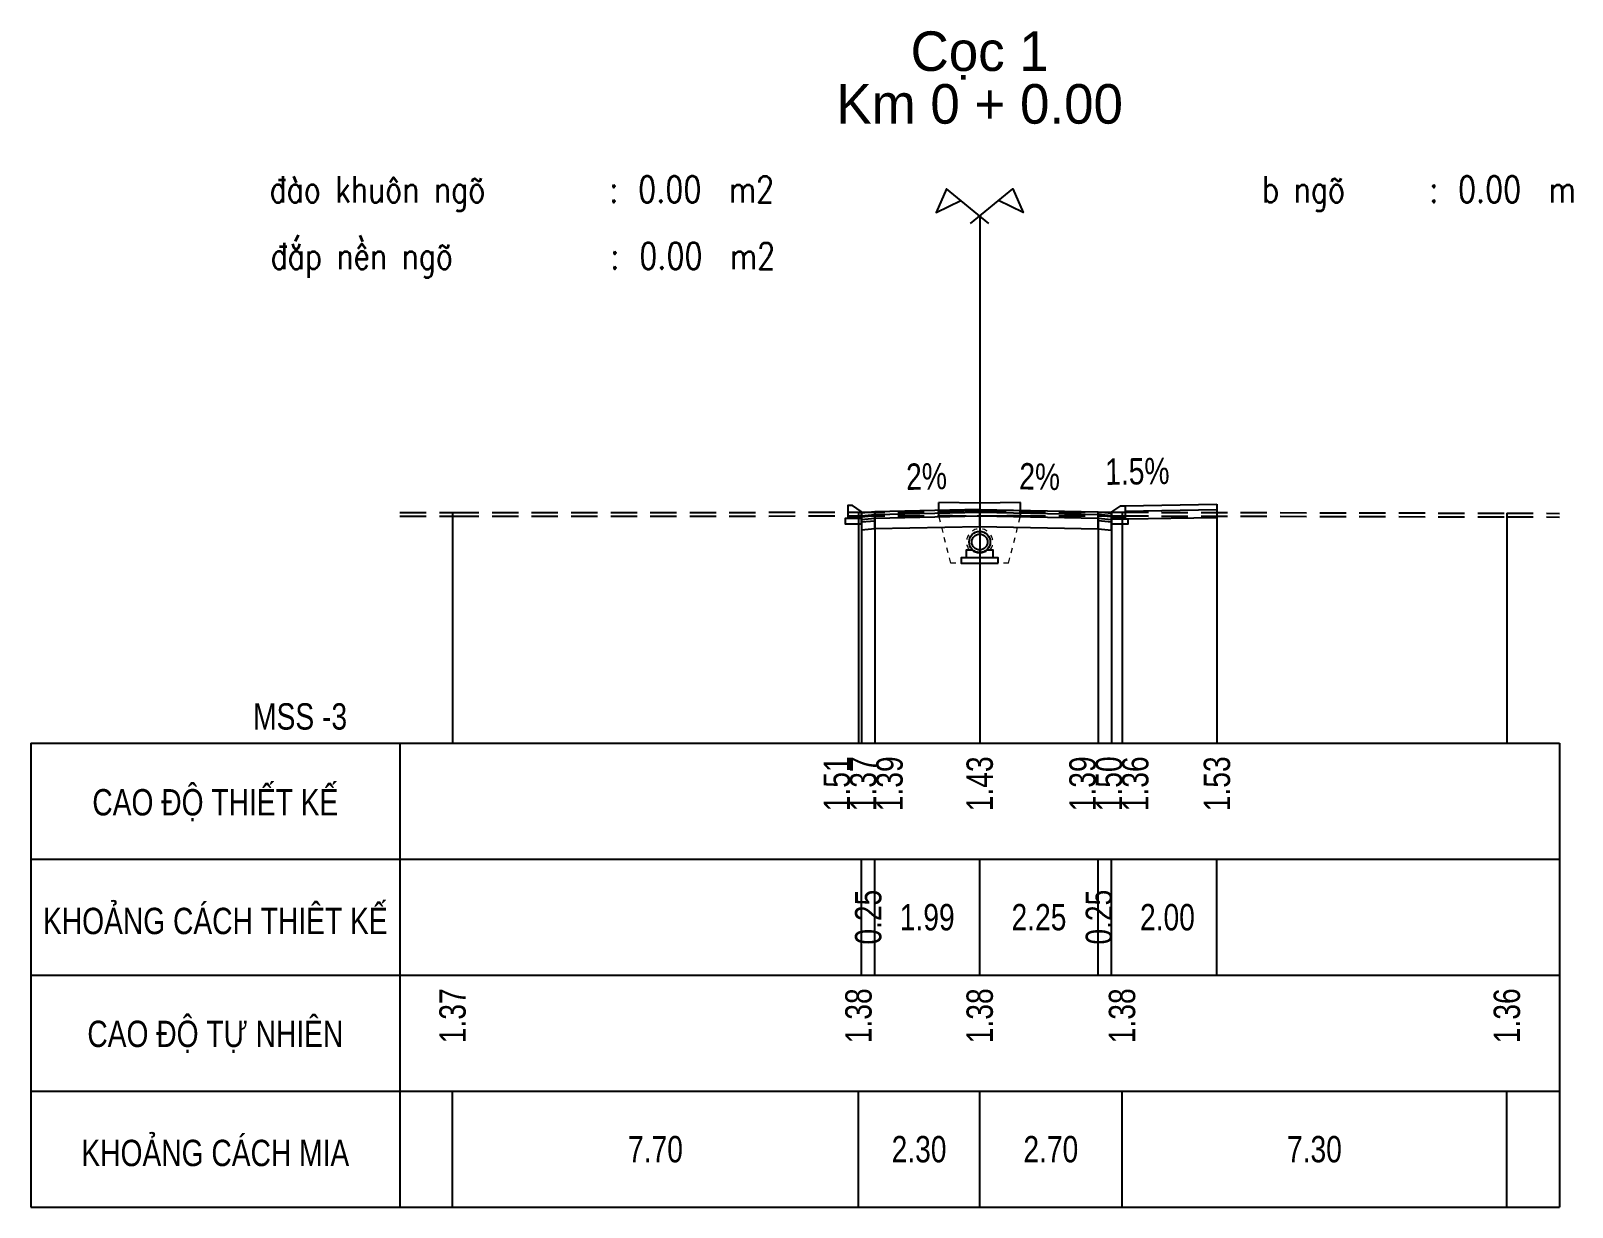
# Model space of a CAD drawing. Header units: inches. Extents: x -614 to 1013, y -2511 to 787.
# Drawn here: x 546.38 to 575.62, y -2281.88 to -2259.56 of the extents above; entities that cross this region are included whole.
import ezdxf
from ezdxf.enums import TextEntityAlignment as Align

# ---------------------------------------------------------------- set-up
doc = ezdxf.new("R2010")
doc.units = ezdxf.units.IN
doc.header["$MEASUREMENT"] = 0
doc.linetypes.add('HIDDEN', pattern=[0.375, 0.25, -0.125])
for name, color, linetype in [('Bang TN tu nhien', 3, 'Continuous'), ('DAU_CO', 3, 'Continuous'), ('Dien thiet ke TN', 2, 'Continuous'), ('Duong dong trac ngang tu nhien', 9, 'Continuous'), ('Khuon duong1', 14, 'Continuous'), ('Khuon duong4', 14, 'Continuous'), ('Mat duong PD 1', 1, 'Continuous'), ('Ranh dan ngoai PD 1', 3, 'Continuous'), ('Trac ngang tu nhien', 3, 'Continuous'), ('TracNgang', 7, 'Continuous'), ('Via he', 6, 'Continuous')]:
    doc.layers.add(name, color=color, linetype=linetype)
for name, color, linetype, lineweight in [('LC MANH DUT', 35, 'HIDDEN', 5), ('LC Net khuat', 4, 'HIDDEN', 13), ('LC Net thay', 7, 'Continuous', 25), ('LC Text1', 3, 'Continuous', 20), ('LC Text2', 7, 'Continuous', 25)]:
    doc.layers.add(name, color=color, linetype=linetype, lineweight=lineweight)
doc.styles.add('BangTN', font='viet buddy.shx', dxfattribs={"width": 0.8})
doc.styles.add('LC 3', font='vnsimli.shx', dxfattribs={"width": 0.75})

msp = doc.modelspace()

# ---------------------------------------------------------------- texts
at = {"layer": 'Bang TN tu nhien', "color": 3, "style": 'BangTN', "width": 0.8}
for s, p in [('CAO ĐỘ THIẾT KẾ', (549.876, -2274.175)), ('KHOẢNG CÁCH THIÊT KẾ', (549.876, -2276.375)), ('CAO ĐỘ TỰ NHIÊN', (549.876, -2278.575)), ('KHOẢNG CÁCH MIA', (549.876, -2280.775))]:
    msp.add_text(s, height=0.5, dxfattribs=at).set_placement(p, align=Align.MIDDLE)
at = {"layer": 'Dien thiet ke TN', "color": 2, "style": 'BangTN', "width": 0.8}
for s, rotation, p in [('2%', 1.1458, (563.376, -2268.415)), ('2%', 358.8542, (565.506, -2268.418)), ('1.5%', 0.8594, (567.373, -2268.318))]:
    msp.add_text(s, height=0.5, rotation=rotation, dxfattribs=at).set_placement(p, align=Align.BOTTOM_CENTER)
at = {"layer": 'LC Text1', "color": 3, "style": 'LC 3', "width": 0.8}
for s, height, p in [('®µo khu«n ngâ', 0.50002, (550.902, -2262.82)), (':', 0.5, (557.352, -2262.82)), ('0.00', 0.5, (557.898, -2262.82)), ('m2', 0.5, (559.618, -2262.82)), ('b ngâ', 0.5, (569.731, -2262.82)), (':', 0.5, (572.904, -2262.82)), ('0.00', 0.5, (573.45, -2262.82)), ('m', 0.5, (575.17, -2262.82)), ('®¾p nÒn ngâ', 0.50002, (550.922, -2264.083)), ('0.00', 0.5, (557.919, -2264.083)), ('m2', 0.5, (559.639, -2264.083)), (':', 0.5, (557.372, -2264.083))]:
    msp.add_text(s, height=height, rotation=359.9992, dxfattribs=at).set_placement(p)
at = {"layer": 'LC Text2', "color": 3, "style": 'BangTN'}
for s, p in [('Cọc 1', (564.376, -2260.325)), ('Km 0 + 0.00', (564.376, -2261.325))]:
    msp.add_text(s, height=0.75, dxfattribs=at).set_placement(p, align=Align.CENTER)
at = {"layer": 'LC Text2', "color": 3, "insert": (552.376, -2272.825), "char_height": 0.5, "attachment_point": 9, "style": 'BangTN'}
msp.add_mtext('MSS -3', dxfattribs=at)
at = {"layer": 'TracNgang', "color": 2, "style": 'BangTN', "width": 0.8}
for s, p in [('1.51', (561.666, -2273.325)), ('1.37', (562.166, -2273.325)), ('1.39', (562.666, -2273.325)), ('1.43', (564.376, -2273.325)), ('1.39', (566.327, -2273.325)), ('1.50', (566.827, -2273.325)), ('1.36', (567.327, -2273.325)), ('1.53', (568.876, -2273.325))]:
    msp.add_text(s, height=0.5, rotation=90, dxfattribs=at).set_placement(p, align=Align.MIDDLE_RIGHT)
for p in [(562.261, -2276.375), (566.637, -2276.375)]:
    msp.add_text('0.25', height=0.5, rotation=90, dxfattribs=at).set_placement(p, align=Align.MIDDLE)
for s, p in [('1.99', (563.381, -2276.375)), ('2.25', (565.501, -2276.375)), ('2.00', (567.938, -2276.375))]:
    msp.add_text(s, height=0.5, dxfattribs=at).set_placement(p, align=Align.MIDDLE)
at = {"layer": 'TracNgang', "color": 3, "style": 'BangTN', "width": 0.8}
for s, p in [('1.38', (562.076, -2277.725)), ('1.38', (564.376, -2277.725)), ('1.38', (567.076, -2277.725)), ('1.36', (574.376, -2277.725)), ('1.37', (554.376, -2277.725))]:
    msp.add_text(s, height=0.5, rotation=90, dxfattribs=at).set_placement(p, align=Align.MIDDLE_RIGHT)
for s, p in [('7.70', (558.226, -2280.775)), ('2.30', (563.226, -2280.775)), ('2.70', (565.726, -2280.775)), ('7.30', (570.726, -2280.775))]:
    msp.add_text(s, height=0.5, dxfattribs=at).set_placement(p, align=Align.MIDDLE)

# ---------------------------------------------------------------- blocks, each defined once
blk = doc.blocks.new('bovia')
at = {"layer": 'LC Net thay'}
blk.add_line((-0.51, -0.111), (-0.51, -0.131), dxfattribs=at)
blk.add_lwpolyline([(-0.51, -0.111), (-0.25, -0.111), (-0.25, -0.012, 0.250765), (-0.259, 0.005), (-0.425, 0.116, 0.148069), (-0.436, 0.119), (-0.51, 0.119)], format="xyb", close=True, dxfattribs=at)
for points in [[(0, 0), (-0.25, -0.025)], [(0, 0), (0, -0.17)], [(-0.25, -0.131), (-0.56, -0.131), (-0.56, -0.231), (-0.25, -0.231), (-0.25, -0.111)], [(-0.25, -0.075), (0, -0.05)], [(-0.25, -0.095), (0, -0.07)], [(-0.25, -0.195), (0, -0.17)]]:
    blk.add_lwpolyline(points, dxfattribs=at)
blk = doc.blocks.new('CONG300')
at = {"layer": 'LC MANH DUT', "ltscale": 100}
for p, q in [((-550, -1134), (-775, -234)), ((550, -1134), (775, -234)), ((550, -1134), (-550, -1134))]:
    blk.add_line(p, q, dxfattribs=at)
blk.add_arc((0, -734), 250, 323.1301, 216.8699, dxfattribs=at)
at = {"layer": 'LC Net thay'}
for points in [[(-775, -234), (-775, 16)], [(775, 16), (0, 0), (-775, 16)], [(775, -234), (775, 16)], [(775, -134), (0, -150), (-775, -134)], [(775, -234), (0, -250), (-775, -234)]]:
    blk.add_lwpolyline(points, dxfattribs=at)
blk.add_lwpolyline([(350, -1134), (350, -1034), (-350, -1034), (-350, -1134)], close=True, dxfattribs=at)
blk.add_lwpolyline([(250, -894), (250, -1034), (0, -1034), (-250, -1034), (-250, -884), (-200, -884), (-150, -884, 0.333333), (150, -884), (200, -884), (250, -884), (250, -1034)], format="xyb", dxfattribs=at)
for radius in [200, 150]:
    blk.add_circle((0, -734), radius, dxfattribs=at)

# ---------------------------------------------------------------- linework, layer by layer
at = {"layer": 'Bang TN tu nhien', "color": 3}
for p, q in [((564.376, -2263.075), (564.376, -2273.075)), ((546.376, -2273.075), (546.376, -2281.875)), ((546.376, -2273.075), (575.376, -2273.075)), ((553.376, -2273.075), (553.376, -2281.875)), ((575.376, -2273.075), (575.376, -2281.875)), ((546.376, -2275.275), (575.376, -2275.275)), ((546.376, -2277.475), (575.376, -2277.475)), ((546.376, -2279.675), (575.376, -2279.675)), ((546.376, -2281.875), (575.376, -2281.875))]:
    msp.add_line(p, q, dxfattribs=at)
at = {"layer": 'DAU_CO', "linetype": 'Continuous'}
for points in [[(564.551, -2263.218), (563.745, -2262.559), (563.55, -2263.011), (564.021, -2262.785)], [(564.202, -2263.218), (565.007, -2262.559), (565.202, -2263.011), (564.731, -2262.785)]]:
    msp.add_lwpolyline(points, dxfattribs=at)
at = {"layer": 'Dien thiet ke TN'}
for p, q in [((562.386, -2268.685), (562.386, -2273.075)), ((564.376, -2268.645), (564.376, -2273.075)), ((564.376, -2268.645), (564.376, -2273.075)), ((568.876, -2268.545), (568.876, -2273.075)), ((562.136, -2268.71), (562.136, -2273.075)), ((566.626, -2268.69), (566.626, -2273.075)), ((566.876, -2268.715), (566.876, -2273.075))]:
    msp.add_line(p, q, dxfattribs=at)
at = {"layer": 'Dien thiet ke TN', "color": 2}
for points in [[(563.776, -2268.407, 0, 0, 0), (563.296, -2268.417, 0.104, 0, 0), (562.976, -2268.423, 0, 0, 0)], [(565.106, -2268.41, 0, 0, 0), (565.586, -2268.42, 0.104, 0, 0), (565.906, -2268.426, 0, 0, 0)], [(568.023, -2268.317, 0, 0, 0), (567.543, -2268.324, 0.104, 0, 0), (567.223, -2268.329, 0, 0, 0)], [(568.023, -2268.317, 0, 0, 0), (567.543, -2268.324, 0.104, 0, 0), (567.223, -2268.329, 0, 0, 0)], [(568.023, -2268.317, 0, 0, 0), (567.543, -2268.324, 0.104, 0, 0), (567.223, -2268.329, 0, 0, 0)]]:
    msp.add_lwpolyline(points, format="xyseb", dxfattribs=at)
at = {"layer": 'Duong dong trac ngang tu nhien', "color": 8}
for p, q in [((554.376, -2268.702), (554.376, -2273.075)), ((562.076, -2268.695), (562.076, -2273.075)), ((564.376, -2268.695), (564.376, -2273.075)), ((567.076, -2268.695), (567.076, -2273.075)), ((574.376, -2268.713), (574.376, -2273.075))]:
    msp.add_line(p, q, dxfattribs=at)
at = {"layer": 'Khuon duong1', "color": 4}
for points in [[(562.136, -2268.71), (562.136, -2268.76), (562.136, -2268.83), (562.136, -2269.03), (562.386, -2269.005), (562.386, -2268.805), (562.386, -2268.735), (562.386, -2268.685)], [(562.386, -2268.685), (562.386, -2268.735), (562.386, -2268.805), (562.386, -2269.005), (564.376, -2268.965), (564.376, -2268.765), (564.376, -2268.695), (564.376, -2268.645)], [(564.376, -2268.645), (564.376, -2268.695), (564.376, -2268.765), (564.376, -2268.965), (566.626, -2269.01), (566.626, -2268.81), (566.626, -2268.74), (566.626, -2268.69)], [(566.626, -2268.69), (566.626, -2268.74), (566.626, -2268.81), (566.626, -2269.01), (566.876, -2269.035), (566.876, -2268.835), (566.876, -2268.765), (566.876, -2268.715)]]:
    msp.add_lwpolyline(points, dxfattribs=at)
at = {"layer": 'Khuon duong1', "color": 2}
for points in [[(562.136, -2268.76), (562.386, -2268.735)], [(562.386, -2268.735), (564.376, -2268.695)], [(564.376, -2268.695), (566.626, -2268.74)], [(566.626, -2268.74), (566.876, -2268.765)]]:
    msp.add_lwpolyline(points, dxfattribs=at)
at = {"layer": 'Khuon duong1', "color": 3}
for points in [[(562.136, -2268.83), (562.386, -2268.805)], [(562.386, -2268.805), (564.376, -2268.765)], [(564.376, -2268.765), (566.626, -2268.81)], [(566.626, -2268.81), (566.876, -2268.835)]]:
    msp.add_lwpolyline(points, dxfattribs=at)
at = {"layer": 'Khuon duong4', "color": 3}
for p, q in [((567.136, -2268.572), (567.136, -2268.822)), ((567.136, -2268.822), (568.876, -2268.795))]:
    msp.add_line(p, q, dxfattribs=at)
at = {"layer": 'Khuon duong4', "color": 2}
msp.add_lwpolyline([(567.136, -2268.672), (568.876, -2268.645)], dxfattribs=at)
at = {"layer": 'Mat duong PD 1'}
for points in [[(564.376, -2268.645), (562.386, -2268.685)], [(564.376, -2268.645), (566.626, -2268.69)]]:
    msp.add_lwpolyline(points, dxfattribs=at)
at = {"layer": 'Ranh dan ngoai PD 1'}
for points in [[(562.386, -2268.685), (562.136, -2268.71)], [(566.626, -2268.69), (566.876, -2268.715)]]:
    msp.add_lwpolyline(points, dxfattribs=at)
at = {"layer": 'Trac ngang tu nhien', "color": 4, "linetype": 'HIDDEN', "ltscale": 2}
for points in [[(553.376, -2268.702), (554.376, -2268.702), (562.076, -2268.695), (564.376, -2268.695), (567.076, -2268.695), (574.376, -2268.713), (575.376, -2268.716)], [(553.376, -2268.772), (554.376, -2268.772), (562.076, -2268.765), (564.376, -2268.765), (567.076, -2268.765), (574.376, -2268.783), (575.376, -2268.786)]]:
    msp.add_lwpolyline(points, dxfattribs=at)
at = {"layer": 'TracNgang', "color": 2}
for p, q in [((562.136, -2277.475), (562.136, -2275.275)), ((562.386, -2277.475), (562.386, -2275.275)), ((564.376, -2277.475), (564.376, -2275.275)), ((566.626, -2277.475), (566.626, -2275.275)), ((566.876, -2277.475), (566.876, -2275.275)), ((568.876, -2277.475), (568.876, -2275.275))]:
    msp.add_line(p, q, dxfattribs=at)
at = {"layer": 'TracNgang', "color": 3}
for p, q in [((554.376, -2281.875), (554.376, -2279.675)), ((562.076, -2281.875), (562.076, -2279.675)), ((564.376, -2281.875), (564.376, -2279.675)), ((567.076, -2281.875), (567.076, -2279.675)), ((574.376, -2281.875), (574.376, -2279.675))]:
    msp.add_line(p, q, dxfattribs=at)
at = {"layer": 'Via he'}
msp.add_lwpolyline([(567.136, -2268.572), (568.876, -2268.545)], dxfattribs=at)

# ---------------------------------------------------------------- block references
at = {"layer": 'LC Net khuat'}
msp.add_blockref('bovia', (562.386, -2268.685), dxfattribs=at)
at = {"layer": 'LC Net khuat', "xscale": -1}
msp.add_blockref('bovia', (566.626, -2268.69), dxfattribs=at)
at = {"layer": 'LC Net thay', "xscale": 0.001, "yscale": 0.001, "zscale": 0.001}
msp.add_blockref('CONG300', (564.376, -2268.525), dxfattribs=at)

msp.set_redraw_order([(e.dxf.handle, doc.entitydb.next_handle()) for e in msp.query("TEXT MTEXT ATTDEF DIMENSION ARC_DIMENSION")])  # texts and dimensions are drawn at this point

doc.saveas('drawing.dxf')
